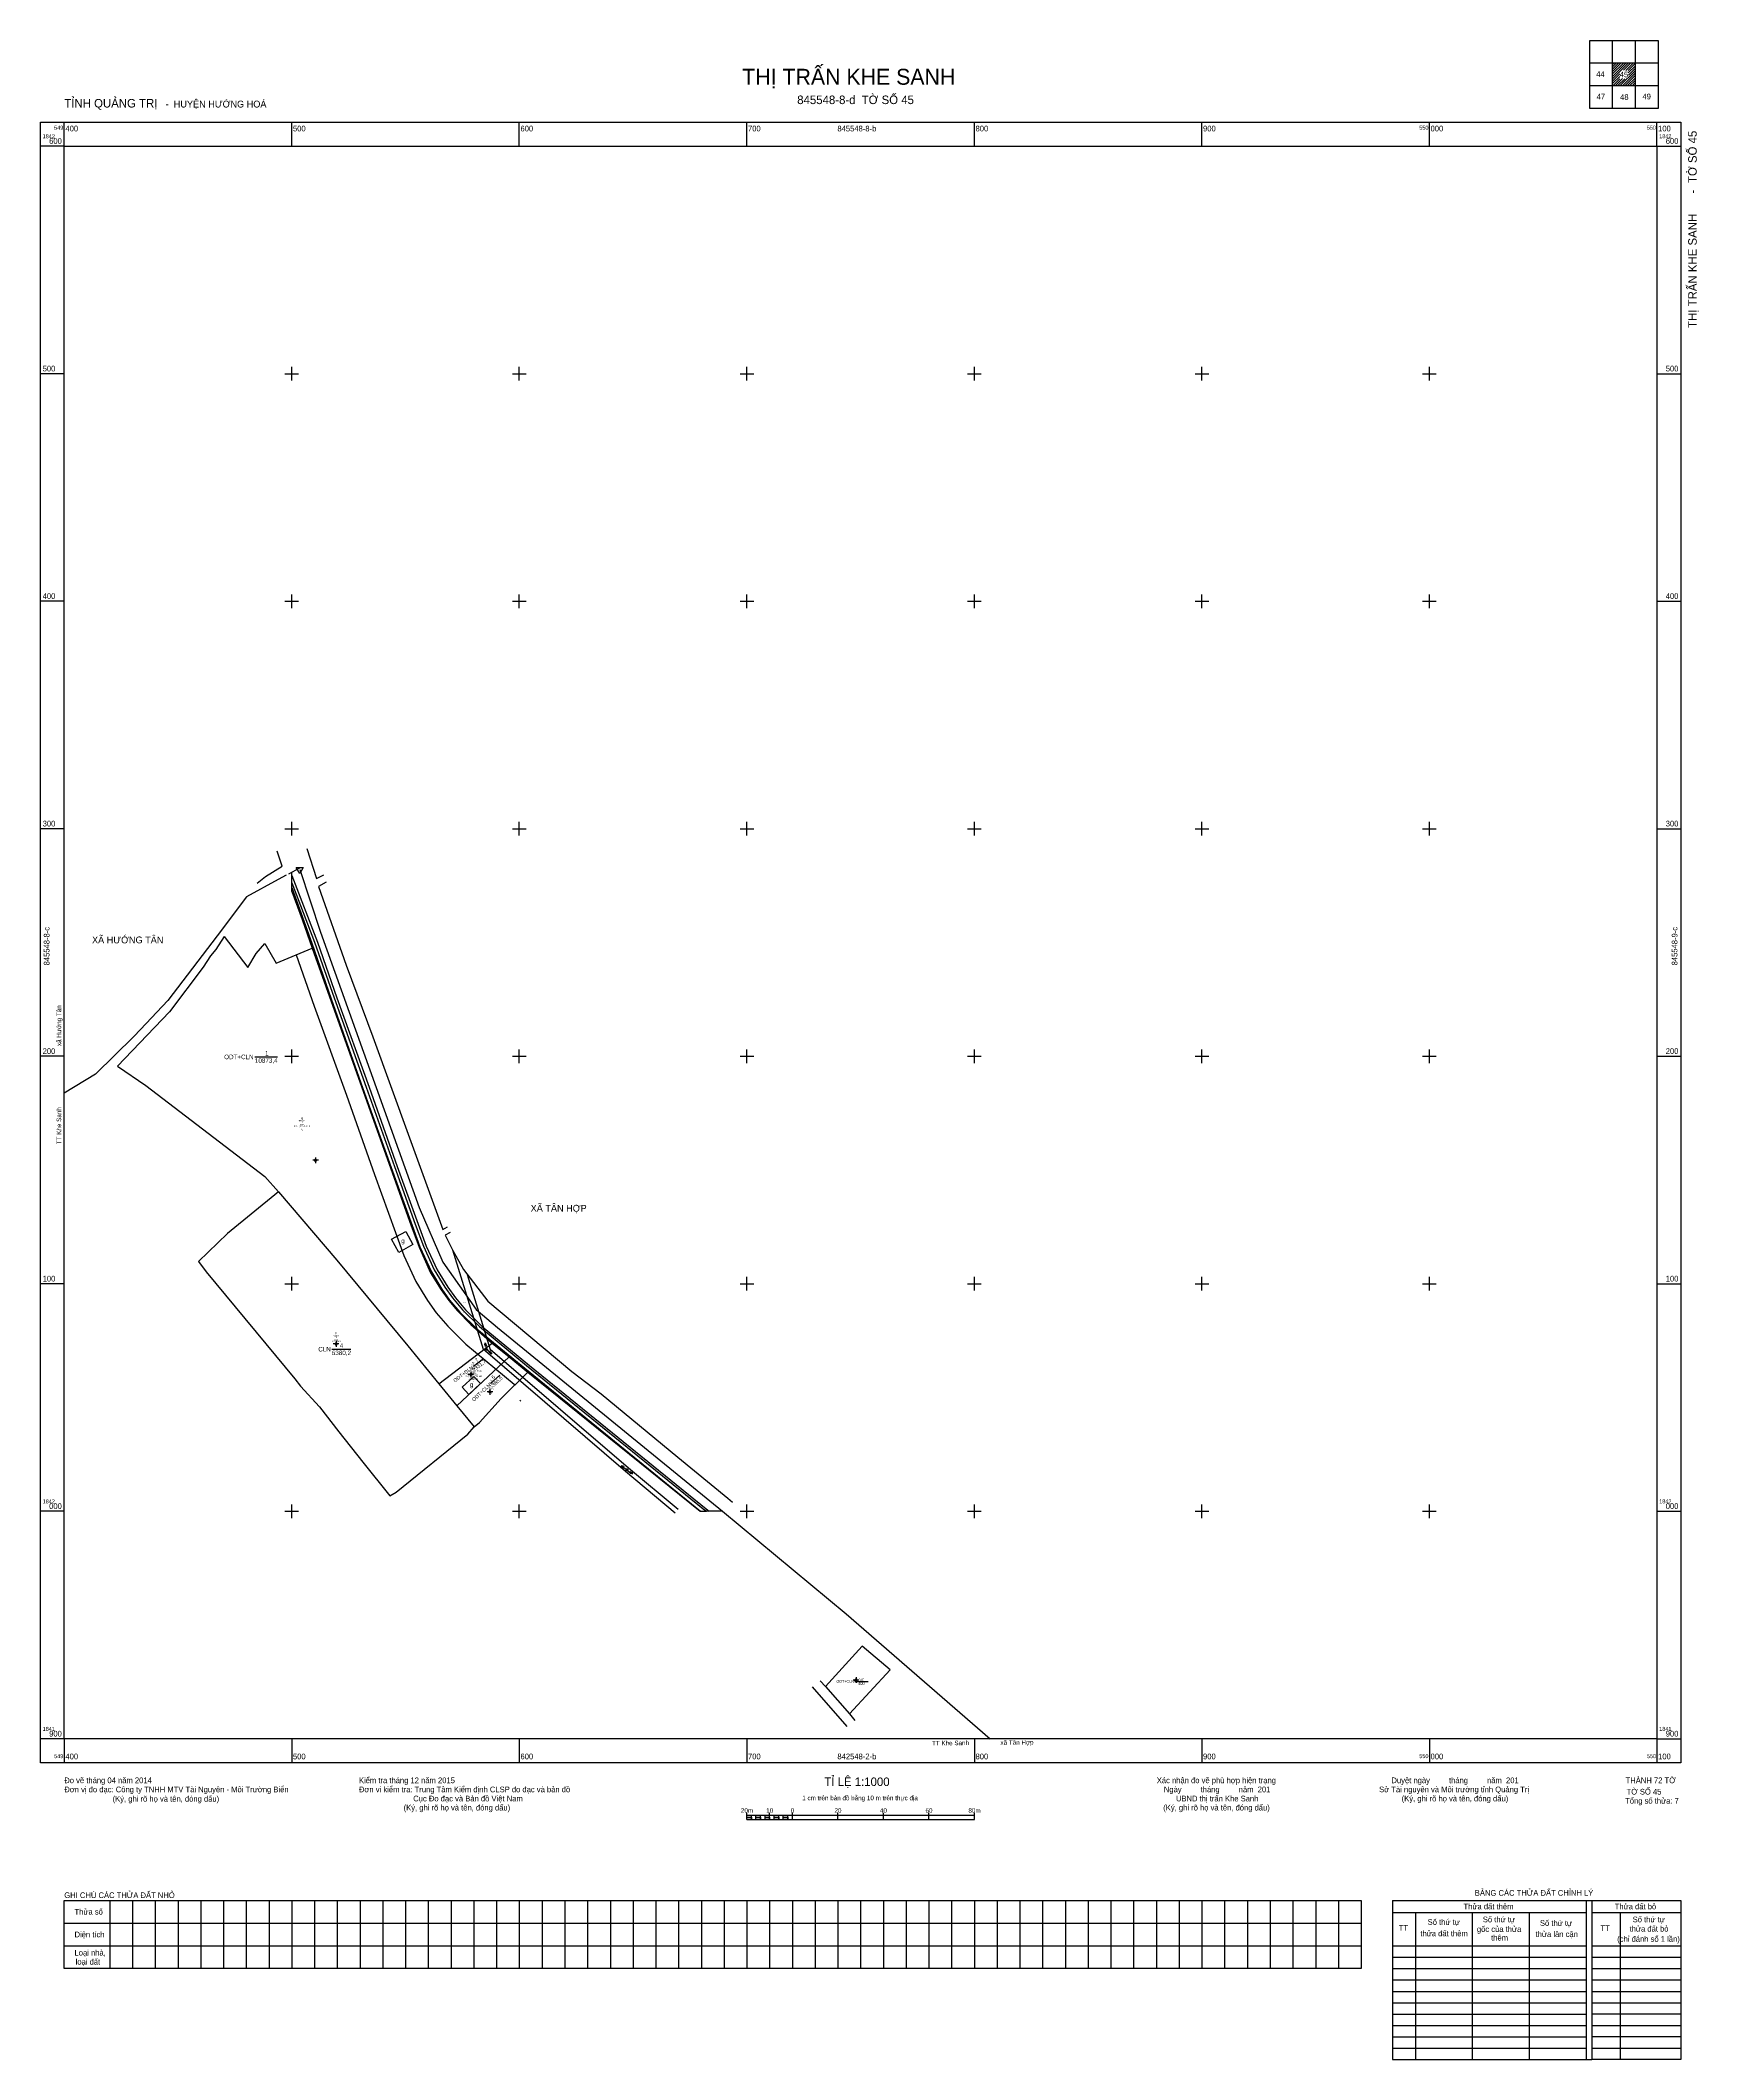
# Model space of a CAD drawing. Extents: x 549390 to 550118, y 1841759 to 1842646.
import ezdxf

# ---------------------------------------------------------------- set-up
doc = ezdxf.new("R2010")
doc.units = 0
for name, color, linetype in [('Level 10', 7, 'Continuous'), ('Level 11', 7, 'Continuous'), ('Level 13', 7, 'Continuous'), ('Level 14', 7, 'Continuous'), ('Level 15', 7, 'Continuous'), ('Level 16', 7, 'Continuous'), ('Level 17', 7, 'Continuous'), ('Level 2', 7, 'Continuous'), ('Level 22', 7, 'Continuous'), ('Level 23', 7, 'Continuous'), ('Level 24', 7, 'Continuous'), ('Level 28', 7, 'Continuous'), ('Level 31', 7, 'Continuous'), ('Level 4', 7, 'Continuous'), ('Level 46', 7, 'Continuous'), ('Level 48', 7, 'Continuous'), ('Level 50', 7, 'Continuous'), ('Level 55', 7, 'Continuous'), ('Level 63', 7, 'Continuous')]:
    doc.layers.add(name, color=color, linetype=linetype)

msp = doc.modelspace()

# ---------------------------------------------------------------- linework, layer by layer
at = {"layer": 'Level 10'}
for p, q in [((549564.68, 1842055.96), (549588.07, 1842073.85)), ((549572.52, 1842046.35), (549595.55, 1842067.89)), ((549564.68, 1842055.96), (549572.52, 1842046.35)), ((549572.52, 1842046.35), (549580.11, 1842037.12)), ((549734.53, 1841922.93), (549745.15, 1841910.95))]:
    msp.add_line(p, q, dxfattribs=at)
for points in [[(549470.33, 1842252.61), (549466.68, 1842246.87), (549464.22, 1842244.2), (549461, 1842239.23), (549446.31, 1842219.5), (549423.33, 1842195.62), (549435.87, 1842187.13), (549488.15, 1842147.08), (549494.17, 1842140.34)], [(549470.33, 1842252.61), (549480.66, 1842239.02), (549484.38, 1842245.16), (549488.1, 1842249.59), (549493.07, 1842240.97), (549508.91, 1842247.55)], [(549494.17, 1842140.34), (549471.8, 1842122.14), (549458.98, 1842109.85), (549462.43, 1842105.29), (549501.32, 1842058.28), (549503.89, 1842055.05), (549512.13, 1842045.87), (549520.71, 1842034.99), (549531.21, 1842021.53), (549543.06, 1842006.79), (549545.86, 1842008.37), (549577.44, 1842033.93), (549580.11, 1842037.12)], [(549494.17, 1842140.34), (549519.82, 1842110.31), (549551.02, 1842072.69), (549564.68, 1842055.96)], [(549580.11, 1842037.12), (549582.51, 1842039.01), (549592.01, 1842049.55), (549603.7, 1842061.13)], [(549745.15, 1841910.95), (549762.93, 1841930.33), (549750.73, 1841940.68), (549734.53, 1841922.93)]]:
    msp.add_lwpolyline(points, dxfattribs=at)
at = {"layer": 'Level 11'}
for p, q in [((549509.81, 1842154.28), (549509.19, 1842154.28)), ((549510.44, 1842154.91), (549509.81, 1842154.28)), ((549509.81, 1842154.28), (549510.44, 1842153.66)), ((549510.44, 1842155.53), (549510.44, 1842154.91)), ((549511.06, 1842154.28), (549510.44, 1842154.91)), ((549510.44, 1842153.66), (549511.06, 1842154.28)), ((549510.44, 1842153.66), (549510.44, 1842153.03)), ((549511.69, 1842154.28), (549511.06, 1842154.28)), ((549518.85, 1842073.56), (549518.23, 1842073.56)), ((549519.48, 1842074.19), (549518.85, 1842073.56)), ((549518.85, 1842073.56), (549519.48, 1842072.94)), ((549519.48, 1842074.81), (549519.48, 1842074.19)), ((549520.1, 1842073.56), (549519.48, 1842074.19)), ((549519.48, 1842072.94), (549520.1, 1842073.56)), ((549519.48, 1842072.94), (549519.48, 1842072.31)), ((549520.73, 1842073.56), (549520.1, 1842073.56)), ((549578.04, 1842060.1), (549577.41, 1842060.1)), ((549578.66, 1842060.73), (549578.04, 1842060.1)), ((549578.04, 1842060.1), (549578.66, 1842059.48)), ((549578.66, 1842061.35), (549578.66, 1842060.73)), ((549579.29, 1842060.1), (549578.66, 1842060.73)), ((549578.66, 1842059.48), (549579.29, 1842060.1)), ((549579.91, 1842060.1), (549579.29, 1842060.1)), ((549578.66, 1842059.48), (549578.66, 1842058.85)), ((549586.43, 1842052.5), (549585.8, 1842052.5)), ((549587.05, 1842053.12), (549586.43, 1842052.5)), ((549586.43, 1842052.5), (549587.05, 1842051.88)), ((549587.05, 1842053.75), (549587.05, 1842053.12)), ((549587.68, 1842052.5), (549587.05, 1842053.12)), ((549587.05, 1842051.88), (549587.68, 1842052.5)), ((549587.05, 1842051.88), (549587.05, 1842051.25)), ((549588.3, 1842052.5), (549587.68, 1842052.5)), ((549747.98, 1841926.45), (549747.35, 1841925.82)), ((549747.98, 1841927.07), (549747.98, 1841926.45)), ((549748.6, 1841925.82), (549747.98, 1841926.45)), ((549747.35, 1841925.82), (549746.73, 1841925.82)), ((549747.35, 1841925.82), (549747.98, 1841925.2)), ((549747.98, 1841925.2), (549748.6, 1841925.82)), ((549747.98, 1841925.2), (549747.98, 1841924.57)), ((549749.23, 1841925.82), (549748.6, 1841925.82))]:
    msp.add_line(p, q, dxfattribs=at)
for centre in [(549510.44, 1842154.28), (549519.48, 1842073.56), (549578.66, 1842060.1), (549587.05, 1842052.5), (549747.98, 1841925.82)]:
    msp.add_circle(centre, 0.15, dxfattribs=at)
at = {"layer": 'Level 13'}
for p, q in [((549483.76, 1842199.71), (549493.73, 1842199.71)), ((549517.59, 1842071.25), (549525.99, 1842071.25)), ((549579.84, 1842063.78), (549584.21, 1842067.12)), ((549587.38, 1842056.14), (549591.4, 1842059.9)), ((549747.4, 1841925.24), (549753.33, 1841925.24))]:
    msp.add_line(p, q, dxfattribs=at)
at = {"layer": 'Level 14'}
for p, q in [((549543.81, 1842119.57), (549550.06, 1842122.98)), ((549550.06, 1842122.98), (549553.22, 1842117.19)), ((549546.97, 1842113.78), (549543.81, 1842119.57)), ((549553.22, 1842117.19), (549546.97, 1842113.78))]:
    msp.add_line(p, q, dxfattribs=at)
msp.add_lwpolyline([(549574.92, 1842054.59), (549580.07, 1842059.31), (549583, 1842056.12), (549577.85, 1842051.4)], close=True, dxfattribs=at)
at = {"layer": 'Level 22'}
msp.add_lwpolyline([(549500, 1842279.41), (549511.26, 1842250.09), (549519.8, 1842225.63), (549533.95, 1842186.44), (549546.32, 1842151.6), (549555.48, 1842126.2), (549559.09, 1842116.52), (549563.88, 1842106.07), (549568.51, 1842098.52), (549571.89, 1842093.76), (549576.3, 1842088.61), (549583.68, 1842081.28), (549604.42, 1842064.12), (549682.1, 1842001.1), (549683.46, 1842000)], dxfattribs=at)
at = {"layer": 'Level 23'}
for p, q in [((549470.33, 1842252.61), (549470.33, 1842252.61)), ((549588.07, 1842073.85), (549595.55, 1842067.89)), ((549595.55, 1842067.89), (549603.7, 1842061.13)), ((549603.7, 1842061.13), (549679.42, 1842000)), ((549728.68, 1841922.87), (549744, 1841905.34)), ((549732.23, 1841925.54), (549734.53, 1841922.93)), ((549745.15, 1841910.95), (549747.41, 1841907.98)), ((549983.84, 1841829), (550110.5, 1841829)), ((549983.84, 1841829), (549983.84, 1841759)), ((550068.84, 1841829), (550068.84, 1841759)), ((550071.34, 1841829), (550071.34, 1841759)), ((550110.5, 1841829), (550110.5, 1841759)), ((549983.84, 1841823.63), (550068.84, 1841823.63)), ((549993.84, 1841823.63), (549993.84, 1841759)), ((550018.84, 1841823.63), (550018.84, 1841759)), ((550043.84, 1841823.63), (550043.84, 1841759)), ((550071.34, 1841823.63), (550110.5, 1841823.63)), ((550083.84, 1841823.63), (550083.84, 1841759)), ((549983.84, 1841809), (550068.84, 1841809)), ((549983.84, 1841804), (550068.84, 1841804)), ((550071.34, 1841809), (550110.5, 1841809)), ((550071.34, 1841804), (550110.5, 1841804)), ((549983.84, 1841799), (550068.84, 1841799)), ((549983.84, 1841794), (550068.84, 1841794)), ((550071.34, 1841799), (550110.5, 1841799)), ((550071.34, 1841794), (550110.5, 1841794)), ((549983.84, 1841789), (550068.84, 1841789)), ((550071.34, 1841789), (550110.5, 1841789)), ((549983.84, 1841784), (550068.84, 1841784)), ((549983.84, 1841779), (550068.84, 1841779)), ((550071.34, 1841784), (550110.5, 1841784)), ((550110.5, 1841779), (550071.34, 1841779)), ((549983.84, 1841774), (550068.84, 1841774)), ((549983.84, 1841769), (550068.84, 1841769)), ((550071.34, 1841774), (550110.5, 1841774)), ((550110.5, 1841769), (550071.34, 1841769)), ((549983.84, 1841764), (550068.84, 1841764)), ((549983.84, 1841759), (550068.84, 1841759)), ((550068.84, 1841759), (550071.34, 1841759)), ((550071.34, 1841764), (550110.5, 1841764)), ((550110.5, 1841759), (550071.34, 1841759))]:
    msp.add_line(p, q, dxfattribs=at)
for points in [[(549506.54, 1842291.31), (549510.89, 1842278.06), (549514.02, 1842279.81)], [(549484.78, 1842276.01), (549488.42, 1842279.02), (549495.75, 1842283.62), (549493.56, 1842290.19)], [(549515.17, 1842276.56), (549511.75, 1842274.54), (549523.86, 1842240.1), (549535.6, 1842208.58), (549551.68, 1842164.08), (549566.39, 1842123.92), (549568.5, 1842125.05)], [(549500, 1842272.4), (549504.57, 1842260.16), (549508.91, 1842247.55)], [(549508.91, 1842247.55), (549552.4, 1842125.44), (549555.91, 1842116.04), (549561, 1842104.87), (549565.59, 1842097.35), (549568.97, 1842092.61), (549572.68, 1842088.19), (549578.66, 1842082.04), (549588.07, 1842073.85)], [(549569.54, 1842122.53), (549567.45, 1842121.33), (549570.8, 1842114.58), (549575.4, 1842106.21), (549586.21, 1842092.31), (549623.12, 1842061.5), (549635.9, 1842051.67), (549669.65, 1842023.76), (549691.59, 1842005.83), (549693.75, 1842004.07)], [(549700, 1841864.5), (549700, 1841867.5)], [(549700, 1841866.5), (549800, 1841866.5)], [(549700, 1841864.5), (549800, 1841864.5)], [(549702, 1841864.5), (549702, 1841866.5)], [(549704, 1841864.5), (549704, 1841866.5)], [(549706, 1841864.5), (549706, 1841866.5)], [(549708, 1841864.5), (549708, 1841866.5)], [(549710, 1841864.5), (549710, 1841867.5)], [(549710, 1841864.5), (549710, 1841866.5)], [(549712, 1841864.5), (549712, 1841866.5)], [(549714, 1841864.5), (549714, 1841866.5)], [(549716, 1841864.5), (549716, 1841866.5)], [(549718, 1841864.5), (549718, 1841866.5)], [(549720, 1841864.5), (549720, 1841867.5)], [(549740, 1841864.5), (549740, 1841867.5)], [(549760, 1841864.5), (549760, 1841867.5)], [(549780, 1841864.5), (549780, 1841867.5)], [(549800, 1841864.5), (549800, 1841867.5)], [(549970, 1841799), (549400, 1841799), (549400, 1841829), (549970, 1841829)], [(549420, 1841829), (549420, 1841799)], [(549430, 1841829), (549430, 1841799)], [(549440, 1841829), (549440, 1841799)], [(549450, 1841829), (549450, 1841799)], [(549460, 1841829), (549460, 1841799)], [(549470, 1841829), (549470, 1841799)], [(549480, 1841829), (549480, 1841799)], [(549490, 1841829), (549490, 1841799)], [(549500, 1841829), (549500, 1841799)], [(549510, 1841829), (549510, 1841799)], [(549520, 1841829), (549520, 1841799)], [(549530, 1841829), (549530, 1841799)], [(549540, 1841829), (549540, 1841799)], [(549550, 1841829), (549550, 1841799)], [(549560, 1841829), (549560, 1841799)], [(549570, 1841829), (549570, 1841799)], [(549580, 1841829), (549580, 1841799)], [(549590, 1841829), (549590, 1841799)], [(549600, 1841829), (549600, 1841799)], [(549610, 1841829), (549610, 1841799)], [(549620, 1841829), (549620, 1841799)], [(549630, 1841829), (549630, 1841799)], [(549640, 1841829), (549640, 1841799)], [(549650, 1841829), (549650, 1841799)], [(549660, 1841829), (549660, 1841799)], [(549670, 1841829), (549670, 1841799)], [(549680, 1841829), (549680, 1841799)], [(549690, 1841829), (549690, 1841799)], [(549700, 1841829), (549700, 1841799)], [(549710, 1841829), (549710, 1841799)], [(549720, 1841829), (549720, 1841799)], [(549730, 1841829), (549730, 1841799)], [(549740, 1841829), (549740, 1841799)], [(549750, 1841829), (549750, 1841799)], [(549760, 1841829), (549760, 1841799)], [(549770, 1841829), (549770, 1841799)], [(549780, 1841829), (549780, 1841799)], [(549790, 1841829), (549790, 1841799)], [(549800, 1841829), (549800, 1841799)], [(549810, 1841829), (549810, 1841799)], [(549820, 1841829), (549820, 1841799)], [(549830, 1841829), (549830, 1841799)], [(549840, 1841829), (549840, 1841799)], [(549850, 1841829), (549850, 1841799)], [(549860, 1841829), (549860, 1841799)], [(549870, 1841829), (549870, 1841799)], [(549880, 1841829), (549880, 1841799)], [(549890, 1841829), (549890, 1841799)], [(549900, 1841829), (549900, 1841799)], [(549910, 1841829), (549910, 1841799)], [(549920, 1841829), (549920, 1841799)], [(549930, 1841829), (549930, 1841799)], [(549940, 1841829), (549940, 1841799)], [(549950, 1841829), (549950, 1841799)], [(549960, 1841829), (549960, 1841799)], [(549970, 1841829), (549970, 1841799)], [(549400, 1841819), (549970, 1841819)], [(549400, 1841809), (549970, 1841809)]]:
    msp.add_lwpolyline(points, dxfattribs=at)
for points in [[(549700, 1841864.5), (549700, 1841865.5), (549702, 1841865.5), (549702, 1841864.5)], [(549704, 1841864.5), (549704, 1841865.5), (549706, 1841865.5), (549706, 1841864.5)], [(549708, 1841864.5), (549708, 1841865.5), (549710, 1841865.5), (549710, 1841864.5)], [(549712, 1841864.5), (549712, 1841865.5), (549714, 1841865.5), (549714, 1841864.5)], [(549716, 1841864.5), (549716, 1841865.5), (549718, 1841865.5), (549718, 1841864.5)]]:
    msp.add_lwpolyline(points, close=True, dxfattribs=at)
at = {"layer": 'Level 24'}
for p, q in [((549500, 1842276.17), (549500, 1842280.91)), ((549500, 1842274.11), (549500, 1842276.17)), ((549500, 1842272.4), (549500, 1842274.11)), ((549679.42, 1842000), (549679.67, 1842000)), ((549679.67, 1842000), (549682.21, 1842000)), ((549682.21, 1842000), (549682.22, 1842000)), ((549689.33, 1842000), (549682.22, 1842000))]:
    msp.add_line(p, q, dxfattribs=at)
at = {"layer": 'Level 31'}
for points in [[(549500, 1842276.17), (549510.01, 1842250.09), (549518.55, 1842225.63), (549532.7, 1842186.44), (549545.07, 1842151.6), (549554.23, 1842126.2), (549557.84, 1842116.52), (549562.63, 1842106.07), (549567.26, 1842098.52), (549570.64, 1842093.76), (549575.05, 1842088.61), (549582.43, 1842081.28), (549603.17, 1842064.12), (549680.85, 1842001.1), (549682.21, 1842000)], [(549500, 1842274.11), (549508.75, 1842249.71), (549517.28, 1842225.17), (549531.23, 1842185.89), (549543.65, 1842151.1), (549552.84, 1842125.62), (549556.3, 1842116.19), (549561.41, 1842105.2), (549565.92, 1842097.56), (549569.29, 1842092.8), (549573.81, 1842087.56), (549581.32, 1842080.19), (549602.42, 1842062.84), (549679.67, 1842000)]]:
    msp.add_lwpolyline(points, dxfattribs=at)
at = {"layer": 'Level 46'}
msp.add_line((549503.41, 1842282.73), (549498.49, 1842280.1), dxfattribs=at)
msp.add_lwpolyline([(549501.96, 1842282.94), (549504.96, 1842282.94), (549503.46, 1842280.34)], close=True, dxfattribs=at)
for points in [[(549503.46, 1842282.06), (549512.54, 1842254.6), (549555.91, 1842133.55), (549566.36, 1842109.43), (549580.99, 1842088.64), (549590.34, 1842080.72), (549689.33, 1842000), (549743.71, 1841954.97), (549807, 1841900)], [(549497.54, 1842279.6), (549494.06, 1842277.74), (549480.06, 1842270.06), (549467.23, 1842252.98), (549445.54, 1842224.52), (549433.51, 1842211.7), (549430.51, 1842208.7), (549413.79, 1842192.18), (549400, 1842183.85)]]:
    msp.add_lwpolyline(points, dxfattribs=at)
at = {"layer": 'Level 50'}
for p, q in [((549570.61, 1842114.95), (549584.06, 1842071.21)), ((549577.11, 1842104.01), (549587.22, 1842071.13)), ((549600.29, 1842048.85), (549600.61, 1842048.58))]:
    msp.add_line(p, q, dxfattribs=at)
for points in [[(549501.93, 1842244.65), (549509.81, 1842222.08), (549523.97, 1842182.87), (549536.33, 1842148.03), (549545.52, 1842122.55), (549549.29, 1842112.45), (549554.51, 1842101.07), (549559.66, 1842092.67), (549563.52, 1842087.23), (549568.52, 1842081.39), (549576.55, 1842073.42), (549597.7, 1842055.92), (549598.11, 1842055.59)], [(549668.5, 1841999.23), (549646.61, 1842017.47), (549584.06, 1842071.21)], [(549669.78, 1842000.77), (549647.91, 1842018.99), (549587.22, 1842071.13)]]:
    msp.add_lwpolyline(points, dxfattribs=at)
at = {"layer": 'Level 55'}
for p, q in [((549584.9, 1842074.08), (549585.64, 1842071.17)), ((549587.92, 1842069.23), (549585.64, 1842071.17)), ((549644.83, 1842019.98), (549645.32, 1842019.63)), ((549645.76, 1842019.81), (549644.83, 1842019.98)), ((549644.83, 1842019.98), (549645.29, 1842019.15)), ((549645.32, 1842019.63), (549646.93, 1842018.47)), ((549646.25, 1842019.45), (549645.32, 1842019.63)), ((549645.32, 1842019.63), (549645.78, 1842018.81)), ((549646.93, 1842018.47), (549647.57, 1842018)), ((549647.57, 1842018), (549649.2, 1842016.83)), ((549649.2, 1842016.83), (549648.26, 1842017.02)), ((549648.73, 1842017.66), (549649.2, 1842016.83)), ((549649.69, 1842016.48), (549648.75, 1842016.66)), ((549649.2, 1842016.83), (549649.69, 1842016.48)), ((549649.22, 1842017.31), (549649.69, 1842016.48))]:
    msp.add_line(p, q, dxfattribs=at)
for points in [[(549585.5, 1842073.34), (549584.9, 1842074.08), (549584.73, 1842073.14)], [(549585.65, 1842072.76), (549585.05, 1842073.5), (549584.88, 1842072.56)], [(549586.55, 1842069.87), (549587.47, 1842069.61), (549587.07, 1842070.48)], [(549587.01, 1842069.48), (549587.92, 1842069.23), (549587.52, 1842070.09)], [(549646.93, 1842018.47), (549646.87, 1842018.31), (549646.87, 1842018.16), (549646.94, 1842018.01), (549647.06, 1842017.91), (549647.21, 1842017.85), (549647.37, 1842017.86), (549647.51, 1842017.93), (549647.57, 1842018)], [(549646.93, 1842018.47), (549647.03, 1842018.58), (549647.18, 1842018.64), (549647.34, 1842018.64), (549647.48, 1842018.58), (549647.59, 1842018.47), (549647.65, 1842018.32), (549647.65, 1842018.16), (549647.63, 1842018.09), (549647.57, 1842018)]]:
    msp.add_lwpolyline(points, dxfattribs=at)
msp.add_circle((549585.64, 1842071.17), 0.4, dxfattribs=at)
msp.add_circle((549585.64, 1842071.17), 0.4, dxfattribs=at)
at = {"layer": 'Level 63'}
for p, q in [((550080.5, 1842635.99), (550081.01, 1842636.5)), ((550080.5, 1842634.93), (550082.07, 1842636.5)), ((550080.5, 1842633.87), (550083.13, 1842636.5)), ((550080.5, 1842632.81), (550084.19, 1842636.5)), ((550080.5, 1842631.74), (550085.26, 1842636.5)), ((550080.5, 1842630.68), (550086.32, 1842636.5)), ((550080.5, 1842629.62), (550087.38, 1842636.5)), ((550085.31, 1842633.37), (550088.44, 1842636.5)), ((550086.25, 1842633.25), (550089.5, 1842636.5)), ((550087.3, 1842633.24), (550090.5, 1842636.44)), ((550080.5, 1842628.56), (550083.67, 1842631.73)), ((550080.5, 1842627.5), (550083.61, 1842630.61)), ((550080.56, 1842626.5), (550083.68, 1842629.62)), ((550081.62, 1842626.5), (550084.87, 1842629.75)), ((550082.68, 1842626.5), (550085.81, 1842629.63)), ((550083.74, 1842626.5), (550090.5, 1842633.26)), ((550084.8, 1842626.5), (550090.5, 1842632.2)), ((550085.86, 1842626.5), (550090.5, 1842631.14)), ((550086.92, 1842626.5), (550090.5, 1842630.08)), ((550087.31, 1842632.19), (550090.5, 1842635.38)), ((550087.42, 1842631.24), (550090.5, 1842634.32)), ((550087.98, 1842626.5), (550090.5, 1842629.02)), ((550089.04, 1842626.5), (550090.5, 1842627.96)), ((550090.1, 1842626.5), (550090.5, 1842626.9))]:
    msp.add_line(p, q, dxfattribs=at)
for points in [[(550100.5, 1842616.5), (550070.5, 1842616.5), (550070.5, 1842646.5), (550100.5, 1842646.5)], [(549389.5, 1842610.5), (550110.5, 1842610.5), (550110.5, 1841889.5), (549389.5, 1841889.5)], [(549400, 1842600), (550100, 1842600), (550100, 1841900), (549400, 1841900)]]:
    msp.add_lwpolyline(points, close=True, dxfattribs=at)
for points in [[(550080.5, 1842616.5), (550080.5, 1842646.5)], [(550090.5, 1842616.5), (550090.5, 1842646.5)], [(550100.5, 1842636.5), (550070.5, 1842636.5)], [(550100.5, 1842626.5), (550070.5, 1842626.5)], [(549400, 1842600), (549400, 1842610.5)], [(549500, 1842600), (549500, 1842610.5)], [(549600, 1842600), (549600, 1842610.5)], [(549700, 1842600), (549700, 1842610.5)], [(549800, 1842600), (549800, 1842610.5)], [(549900, 1842600), (549900, 1842610.5)], [(550000, 1842600), (550000, 1842610.5)], [(550100, 1842600), (550100, 1842610.5)], [(549400, 1842600), (549389.5, 1842600)], [(550100, 1842600), (550110.5, 1842600)], [(549400, 1842500), (549389.5, 1842500)], [(549497, 1842500), (549503, 1842500)], [(549500, 1842497), (549500, 1842503)], [(549597, 1842500), (549603, 1842500)], [(549600, 1842497), (549600, 1842503)], [(549697, 1842500), (549703, 1842500)], [(549700, 1842497), (549700, 1842503)], [(549797, 1842500), (549803, 1842500)], [(549800, 1842497), (549800, 1842503)], [(549897, 1842500), (549903, 1842500)], [(549900, 1842497), (549900, 1842503)], [(549997, 1842500), (550003, 1842500)], [(550000, 1842497), (550000, 1842503)], [(550100, 1842500), (550110.5, 1842500)], [(549400, 1842400), (549389.5, 1842400)], [(549497, 1842400), (549503, 1842400)], [(549500, 1842397), (549500, 1842403)], [(549597, 1842400), (549603, 1842400)], [(549600, 1842397), (549600, 1842403)], [(549697, 1842400), (549703, 1842400)], [(549700, 1842397), (549700, 1842403)], [(549797, 1842400), (549803, 1842400)], [(549800, 1842397), (549800, 1842403)], [(549897, 1842400), (549903, 1842400)], [(549900, 1842397), (549900, 1842403)], [(549997, 1842400), (550003, 1842400)], [(550000, 1842397), (550000, 1842403)], [(550100, 1842400), (550110.5, 1842400)], [(549400, 1842300), (549389.5, 1842300)], [(549497, 1842300), (549503, 1842300)], [(549500, 1842297), (549500, 1842303)], [(549597, 1842300), (549603, 1842300)], [(549600, 1842297), (549600, 1842303)], [(549697, 1842300), (549703, 1842300)], [(549700, 1842297), (549700, 1842303)], [(549797, 1842300), (549803, 1842300)], [(549800, 1842297), (549800, 1842303)], [(549897, 1842300), (549903, 1842300)], [(549900, 1842297), (549900, 1842303)], [(549997, 1842300), (550003, 1842300)], [(550000, 1842297), (550000, 1842303)], [(550100, 1842300), (550110.5, 1842300)], [(549500, 1842197), (549500, 1842203)], [(549600, 1842197), (549600, 1842203)], [(549700, 1842197), (549700, 1842203)], [(549800, 1842197), (549800, 1842203)], [(549900, 1842197), (549900, 1842203)], [(550000, 1842197), (550000, 1842203)], [(549400, 1842200), (549389.5, 1842200)], [(549497, 1842200), (549503, 1842200)], [(549597, 1842200), (549603, 1842200)], [(549697, 1842200), (549703, 1842200)], [(549797, 1842200), (549803, 1842200)], [(549897, 1842200), (549903, 1842200)], [(549997, 1842200), (550003, 1842200)], [(550100, 1842200), (550110.5, 1842200)], [(549400, 1842100), (549389.5, 1842100)], [(549497, 1842100), (549503, 1842100)], [(549500, 1842097), (549500, 1842103)], [(549597, 1842100), (549603, 1842100)], [(549600, 1842097), (549600, 1842103)], [(549697, 1842100), (549703, 1842100)], [(549700, 1842097), (549700, 1842103)], [(549797, 1842100), (549803, 1842100)], [(549800, 1842097), (549800, 1842103)], [(549897, 1842100), (549903, 1842100)], [(549900, 1842097), (549900, 1842103)], [(549997, 1842100), (550003, 1842100)], [(550000, 1842097), (550000, 1842103)], [(550100, 1842100), (550110.5, 1842100)], [(549400, 1842000), (549389.5, 1842000)], [(549497, 1842000), (549503, 1842000)], [(549500, 1841997), (549500, 1842003)], [(549597, 1842000), (549603, 1842000)], [(549600, 1841997), (549600, 1842003)], [(549697, 1842000), (549703, 1842000)], [(549700, 1841997), (549700, 1842003)], [(549797, 1842000), (549803, 1842000)], [(549800, 1841997), (549800, 1842003)], [(549897, 1842000), (549903, 1842000)], [(549900, 1841997), (549900, 1842003)], [(549997, 1842000), (550003, 1842000)], [(550000, 1841997), (550000, 1842003)], [(550100, 1842000), (550110.5, 1842000)], [(549400, 1841900), (549389.5, 1841900)], [(549400, 1841900), (549400, 1841889.5)], [(549500, 1841900), (549500, 1841889.5)], [(549600, 1841900), (549600, 1841889.5)], [(549700, 1841900), (549700, 1841889.5)], [(549800, 1841900), (549800, 1841889.5)], [(549900, 1841900), (549900, 1841889.5)], [(550000, 1841900), (550000, 1841889.5)], [(550100, 1841900), (550100, 1841889.5)], [(550100, 1841900), (550110.5, 1841900)]]:
    msp.add_lwpolyline(points, dxfattribs=at)

# ---------------------------------------------------------------- texts
at = {"layer": 'Level 13'}
for s, height, p in [('1', 2, (549488.23, 1842200.31)), ('4', 2, (549521.08, 1842071.85)), ('52', 1.189, (549749.49, 1841925.6))]:
    msp.add_text(s, height=height, dxfattribs=at).set_placement(p)
for s, rotation, p in [('7', 37.41081, (549581.28, 1842065.48)), ('6', 43.08528, (549588.64, 1842057.98))]:
    msp.add_text(s, height=1.6, rotation=rotation, dxfattribs=at).set_placement(p)
at = {"layer": 'Level 15'}
for s, p in [('Hoàng Thị Thanh', (549503.92, 1842167.7)), ('Ngô Quang Sơn', (549503.97, 1842168.06)), ('ODT+CLN', (549504.1, 1842168.18)), ('Khối 1', (549504.25, 1842167.94)), ('Khối 1', (549504.25, 1842167.82)), ('1', (549504.42, 1842168.3)), ('UBND thị trấn quản lý', (549565.41, 1842096.99)), ('Khối 1', (549565.89, 1842096.87)), ('Khối 1', (549565.89, 1842096.75)), ('DGT', (549565.93, 1842097.11)), ('3', (549566.05, 1842097.23)), ('UBND thị trấn quản lý', (549574.55, 1842087.31)), ('Khối 1', (549575.03, 1842087.19)), ('Khối 1', (549575.03, 1842087.07)), ('DTL', (549575.09, 1842087.43)), ('5', (549575.19, 1842087.55)), ('UBND thị trấn quản lý', (549575.28, 1842091.76)), ('Khối 1', (549575.76, 1842091.64)), ('Khối 1', (549575.76, 1842091.52)), ('DGT', (549575.8, 1842091.88)), ('2', (549575.93, 1842092)), ('Lý Thị Thanh', (549519.05, 1842073.14)), ('Hồ Huấn', (549519.18, 1842073.5)), ('Khối 1', (549519.25, 1842073.38)), ('Khối 1', (549519.25, 1842073.26)), ('CLN', (549519.3, 1842073.62)), ('4', (549519.41, 1842073.74)), ('Lê Quang Trung', (549579.22, 1842060.15)), ('Trần Thị Hằng', (549579.26, 1842060.51)), ('ODT+CLN', (549579.37, 1842060.63)), ('Khối 1', (549579.52, 1842060.39)), ('Khối 1', (549579.52, 1842060.27)), ('7', (549579.67, 1842060.75)), ('ODT+CLN', (549587.36, 1842052.9)), ('Phương', (549587.47, 1842052.42)), ('Trung', (549587.52, 1842052.78)), ('Khối 1', (549587.51, 1842052.66)), ('Khối 1', (549587.51, 1842052.54)), ('6', (549587.67, 1842053.02))]:
    msp.add_text(s, height=0.1, dxfattribs=at).set_placement(p)
at = {"layer": 'Level 16'}
for p in [(549548.11, 1842117.88), (549578.24, 1842054.67)]:
    msp.add_text('g', height=2, dxfattribs=at).set_placement(p)
at = {"layer": 'Level 17'}
for s, p in [('NGỤ QUANG SƠN', (549500.84, 1842168.97)), ('10873.4', (549502.96, 1842171.4)), ('ODT', (549503.57, 1842169.58)), ('45', (549504, 1842172.61)), ('1', (549504.29, 1842172)), ('1', (549504.29, 1842170.79)), ('1', (549504.29, 1842167.15)), ('6380.2', (549518.19, 1842076.83)), ('45', (549519, 1842078.04)), ('4', (549519.24, 1842077.44)), ('HỒ HUẤN', (549517.55, 1842074.41)), ('CLN', (549518.65, 1842075.01)), ('1', (549519.29, 1842076.22)), ('1', (549519.29, 1842072.59)), ('TRƯƠNG THỊ HẰNG', (549575.72, 1842061.42)), ('LỜ QUANG TRUNG', (549575.89, 1842059)), ('197182612', (549577.64, 1842060.21)), ('CẤP MỚI', (549577.95, 1842062.63)), ('331.7', (549578.69, 1842063.84)), ('1984', (549578.81, 1842060.81)), ('ODT', (549578.84, 1842062.03)), ('45', (549579.27, 1842065.06)), ('7', (549579.5, 1842064.45)), ('1', (549579.56, 1842063.24)), ('1', (549579.56, 1842059.6)), ('197080792', (549577.64, 1842057.78)), ('1976', (549578.81, 1842058.39)), ('1', (549579.56, 1842057.18)), ('Trung', (549586.64, 1842053.68)), ('365.5', (549586.67, 1842056.11)), ('ODT', (549586.83, 1842054.29)), ('45', (549587.25, 1842057.32)), ('6', (549587.49, 1842056.71)), ('1', (549587.55, 1842055.5)), ('1', (549587.55, 1842051.87))]:
    msp.add_text(s, height=0.6, dxfattribs=at).set_placement(p)
at = {"layer": 'Level 2'}
for s, height, p in [('ODT+CLN', 2, (549470.27, 1842198.71)), ('CLN', 2, (549511.63, 1842070.25)), ('ODT+CLN', 1.189, (549739.38, 1841924.65))]:
    msp.add_text(s, height=height, dxfattribs=at).set_placement(p)
for rotation, p in [(37.41081, (549571.75, 1842056.58)), (43.08528, (549580.04, 1842048.18))]:
    msp.add_text('ODT+CLN', height=1.6, rotation=rotation, dxfattribs=at).set_placement(p)
at = {"layer": 'Level 23'}
for s, height, p in [('Đo vẽ tháng 04 năm 2014', 2.5, (549400, 1841880.5)), ('Kiểm tra tháng 12 năm 2015', 2.5, (549529.5, 1841880.5)), ('TỈ LỆ 1:1000', 3.75, (549734.03, 1841879.25)), ('Xác nhận đo vẽ phù hợp hiện trạng', 2.5, (549880.17, 1841880.5)), ('Duyệt ngày         tháng         năm  201', 2.5, (549983.31, 1841880.5)), ('Đơn vị đo đạc: Công ty TNHH MTV Tài Nguyên - Môi Trường Biển', 2.5, (549400, 1841876.5)), ('(Ký, ghi rõ họ và tên, đóng dấu)', 2.5, (549421.25, 1841872.38)), ('Đơn vi kiểm tra: Trung Tâm Kiểm định CLSP đo đạc và bản đồ', 2.5, (549529.5, 1841876.5)), ('Cục Đo đạc và Bản đồ Việt Nam', 2.5, (549553.37, 1841872.5)), ('1 cm trên bản đồ bằng 10 m trên thực địa', 2, (549724.36, 1841873)), ('Ngày         tháng         năm  201', 2.5, (549883.28, 1841876.5)), ('UBND thị trấn Khe Sanh', 2.5, (549888.6, 1841872.5)), ('Sở Tài nguyên và Môi trường tỉnh Quảng Trị', 2.5, (549977.88, 1841876.5)), ('(Ký, ghi rõ họ và tên, đóng dấu)', 2.5, (549987.8, 1841872.5)), ('(Ký, ghi rõ họ và tên, đóng dấu)', 2.5, (549549.16, 1841868.5)), ('20m', 2, (549697.38, 1841867.5)), ('10', 2, (549708.51, 1841867.5)), ('0', 2, (549719.29, 1841867.5)), ('20', 2, (549738.51, 1841867.5)), ('40', 2, (549758.51, 1841867.5)), ('60', 2, (549778.51, 1841867.5)), ('80m', 2, (549797.38, 1841867.5)), ('(Ký, ghi rõ họ và tên, đóng dấu)', 2.5, (549883.01, 1841868.5)), ('GHI CHÚ CÁC THỬA ĐẤT NHỎ', 2.5, (549400, 1841830)), ('BẢNG CÁC THỬA ĐẤT CHỈNH LÝ', 2.5, (550019.95, 1841831.02)), ('Thửa số', 2.5, (549404.5, 1841822.75)), ('Số thứ tự', 2.5, (549999.21, 1841818.22)), ('Thửa đất thêm', 2.5, (550014.98, 1841825.06)), ('Số thứ tự', 2.5, (550023.47, 1841819.36)), ('Số thứ tự', 2.5, (550048.56, 1841817.76)), ('Thửa đất bỏ', 2.5, (550081.44, 1841825.06)), ('Số thứ tự', 2.5, (550089.32, 1841819.36)), ('Diện tích', 2.5, (549404.5, 1841812.75)), ('TT', 2.5, (549986.54, 1841815.64)), ('thửa đất thêm', 2.5, (549996.01, 1841813.2)), ('gốc của thửa', 2.5, (550020.86, 1841815.11)), ('thêm', 2.5, (550027.11, 1841811.34)), ('thửa lân cận', 2.5, (550046.66, 1841812.9)), ('TT', 2.5, (550075.14, 1841815.52)), ('(chỉ đánh số 1 lần)', 2.5, (550082.53, 1841810.77)), ('thửa đất bỏ', 2.5, (550087.96, 1841815.28)), ('Loại nhà,', 2.5, (549404.5, 1841804.75)), ('loại đất', 2.5, (549405, 1841800.75))]:
    msp.add_text(s, height=height, dxfattribs=at).set_placement(p)
at = {"layer": 'Level 28'}
for s, height, rotation, p in [('TT Khe Sanh                                   xã Hướng Tân', 2, 89.98846, (549398.64, 1842161.34)), ('TT Khe Sanh                  xã Tân Hợp', 1.9999, 0.51214, (549781.39, 1841897.08))]:
    msp.add_text(s, height=height, rotation=rotation, dxfattribs=at).set_placement(p)
at = {"layer": 'Level 4'}
for s, height, p in [('10873,4', 2, (549483.77, 1842197.11)), ('6380,2', 2, (549517.59, 1842068.65)), ('400', 1.189, (549749.02, 1841923.7))]:
    msp.add_text(s, height=height, dxfattribs=at).set_placement(p)
for s, rotation, p in [('331,7', 37.41081, (549581.11, 1842062.13)), ('365,5', 43.08528, (549588.8, 1842054.62))]:
    msp.add_text(s, height=1.6, rotation=rotation, dxfattribs=at).set_placement(p)
at = {"layer": 'Level 48'}
for s, p in [('XÃ HƯỚNG TÂN', (549412.19, 1842249.63)), ('XÃ TÂN HỢP', (549604.98, 1842131.69))]:
    msp.add_text(s, height=3, dxfattribs=at).set_placement(p)
at = {"layer": 'Level 63'}
for s, height, p in [('THỊ TRẤN KHE SANH', 7, (549698, 1842627)), ('44', 2.5, (550073.32, 1842630.41)), ('45', 2.5, (550083.63, 1842630.25)), ('TỈNH QUẢNG TRỊ', 3.75, (549400, 1842617)), ('  -  HUYỆN HƯỚNG HOÁ', 3, (549442.32, 1842617)), ('845548-8-d', 3.75, (549722.13, 1842618.5)), ('TỜ SỐ 45', 3.75, (549750.46, 1842618.5)), ('47', 2.5, (550073.48, 1842620.52)), ('48', 2.5, (550083.8, 1842620.36)), ('49', 2.5, (550093.62, 1842620.57)), ('1842', 1.75, (549390.5, 1842603.5)), ('600', 2.5, (549393.35, 1842601)), ('549', 1.75, (549395.54, 1842607.25)), ('400', 2.5, (549400.5, 1842606.5)), ('500', 2.5, (549500.5, 1842606.5)), ('600', 2.5, (549600.5, 1842606.5)), ('700', 2.5, (549700.5, 1842606.5)), ('845548-8-b', 2.5, (549739.8, 1842606.5)), ('800', 2.5, (549800.5, 1842606.5)), ('900', 2.5, (549900.5, 1842606.5)), ('550', 1.75, (549995.55, 1842607.25)), ('000', 2.5, (550000.5, 1842606.5)), ('550', 1.75, (550095.55, 1842607.25)), ('100', 2.5, (550100.5, 1842606.5)), ('1842', 1.75, (550101, 1842603.5)), ('600', 2.5, (550103.85, 1842601)), ('500', 2.5, (549390.5, 1842501)), ('500', 2.5, (550103.85, 1842501)), ('400', 2.5, (549390.5, 1842401)), ('400', 2.5, (550103.85, 1842401)), ('300', 2.5, (549390.5, 1842301)), ('300', 2.5, (550103.85, 1842301)), ('200', 2.5, (549390.5, 1842201)), ('200', 2.5, (550103.85, 1842201)), ('100', 2.5, (549390.5, 1842101)), ('100', 2.5, (550103.85, 1842101)), ('1842', 1.75, (549390.5, 1842003.5)), ('000', 2.5, (549393.35, 1842001)), ('1842', 1.75, (550101, 1842003.5)), ('000', 2.5, (550103.85, 1842001)), ('1841', 1.75, (549390.5, 1841903.5)), ('900', 2.5, (549393.35, 1841901)), ('1841', 1.75, (550101, 1841903.5)), ('900', 2.5, (550103.85, 1841901)), ('549', 1.75, (549395.54, 1841891.5)), ('400', 2.5, (549400.5, 1841891)), ('500', 2.5, (549500.5, 1841891)), ('600', 2.5, (549600.5, 1841891)), ('700', 2.5, (549700.5, 1841891)), ('842548-2-b', 2.5, (549739.8, 1841891)), ('800', 2.5, (549800.5, 1841891)), ('900', 2.5, (549900.5, 1841891)), ('550', 1.75, (549995.55, 1841891.5)), ('000', 2.5, (550000.5, 1841891)), ('550', 1.75, (550095.55, 1841891.5)), ('100', 2.5, (550100.5, 1841891)), ('THÀNH 72 TỜ', 2.5, (550086.23, 1841880.5)), ('Tổng số thửa: 7', 2.5, (550086, 1841871.5)), ('TỜ SỐ 45', 2.5, (550086.65, 1841875.5))]:
    msp.add_text(s, height=height, dxfattribs=at).set_placement(p)
for s, height, p in [('TỜ SỐ 45', 3.75, (550117.48, 1842583.82)), (' - ', 3.75, (550117.48, 1842577.82)), ('THỊ TRẤN KHE SANH', 3.75, (550117.48, 1842520.12)), ('845548-8-c', 2.5, (549393.5, 1842239.94)), ('845548-9-c', 2.5, (550109, 1842239.94))]:
    msp.add_text(s, height=height, rotation=90, dxfattribs=at).set_placement(p)

doc.saveas('drawing.dxf')
